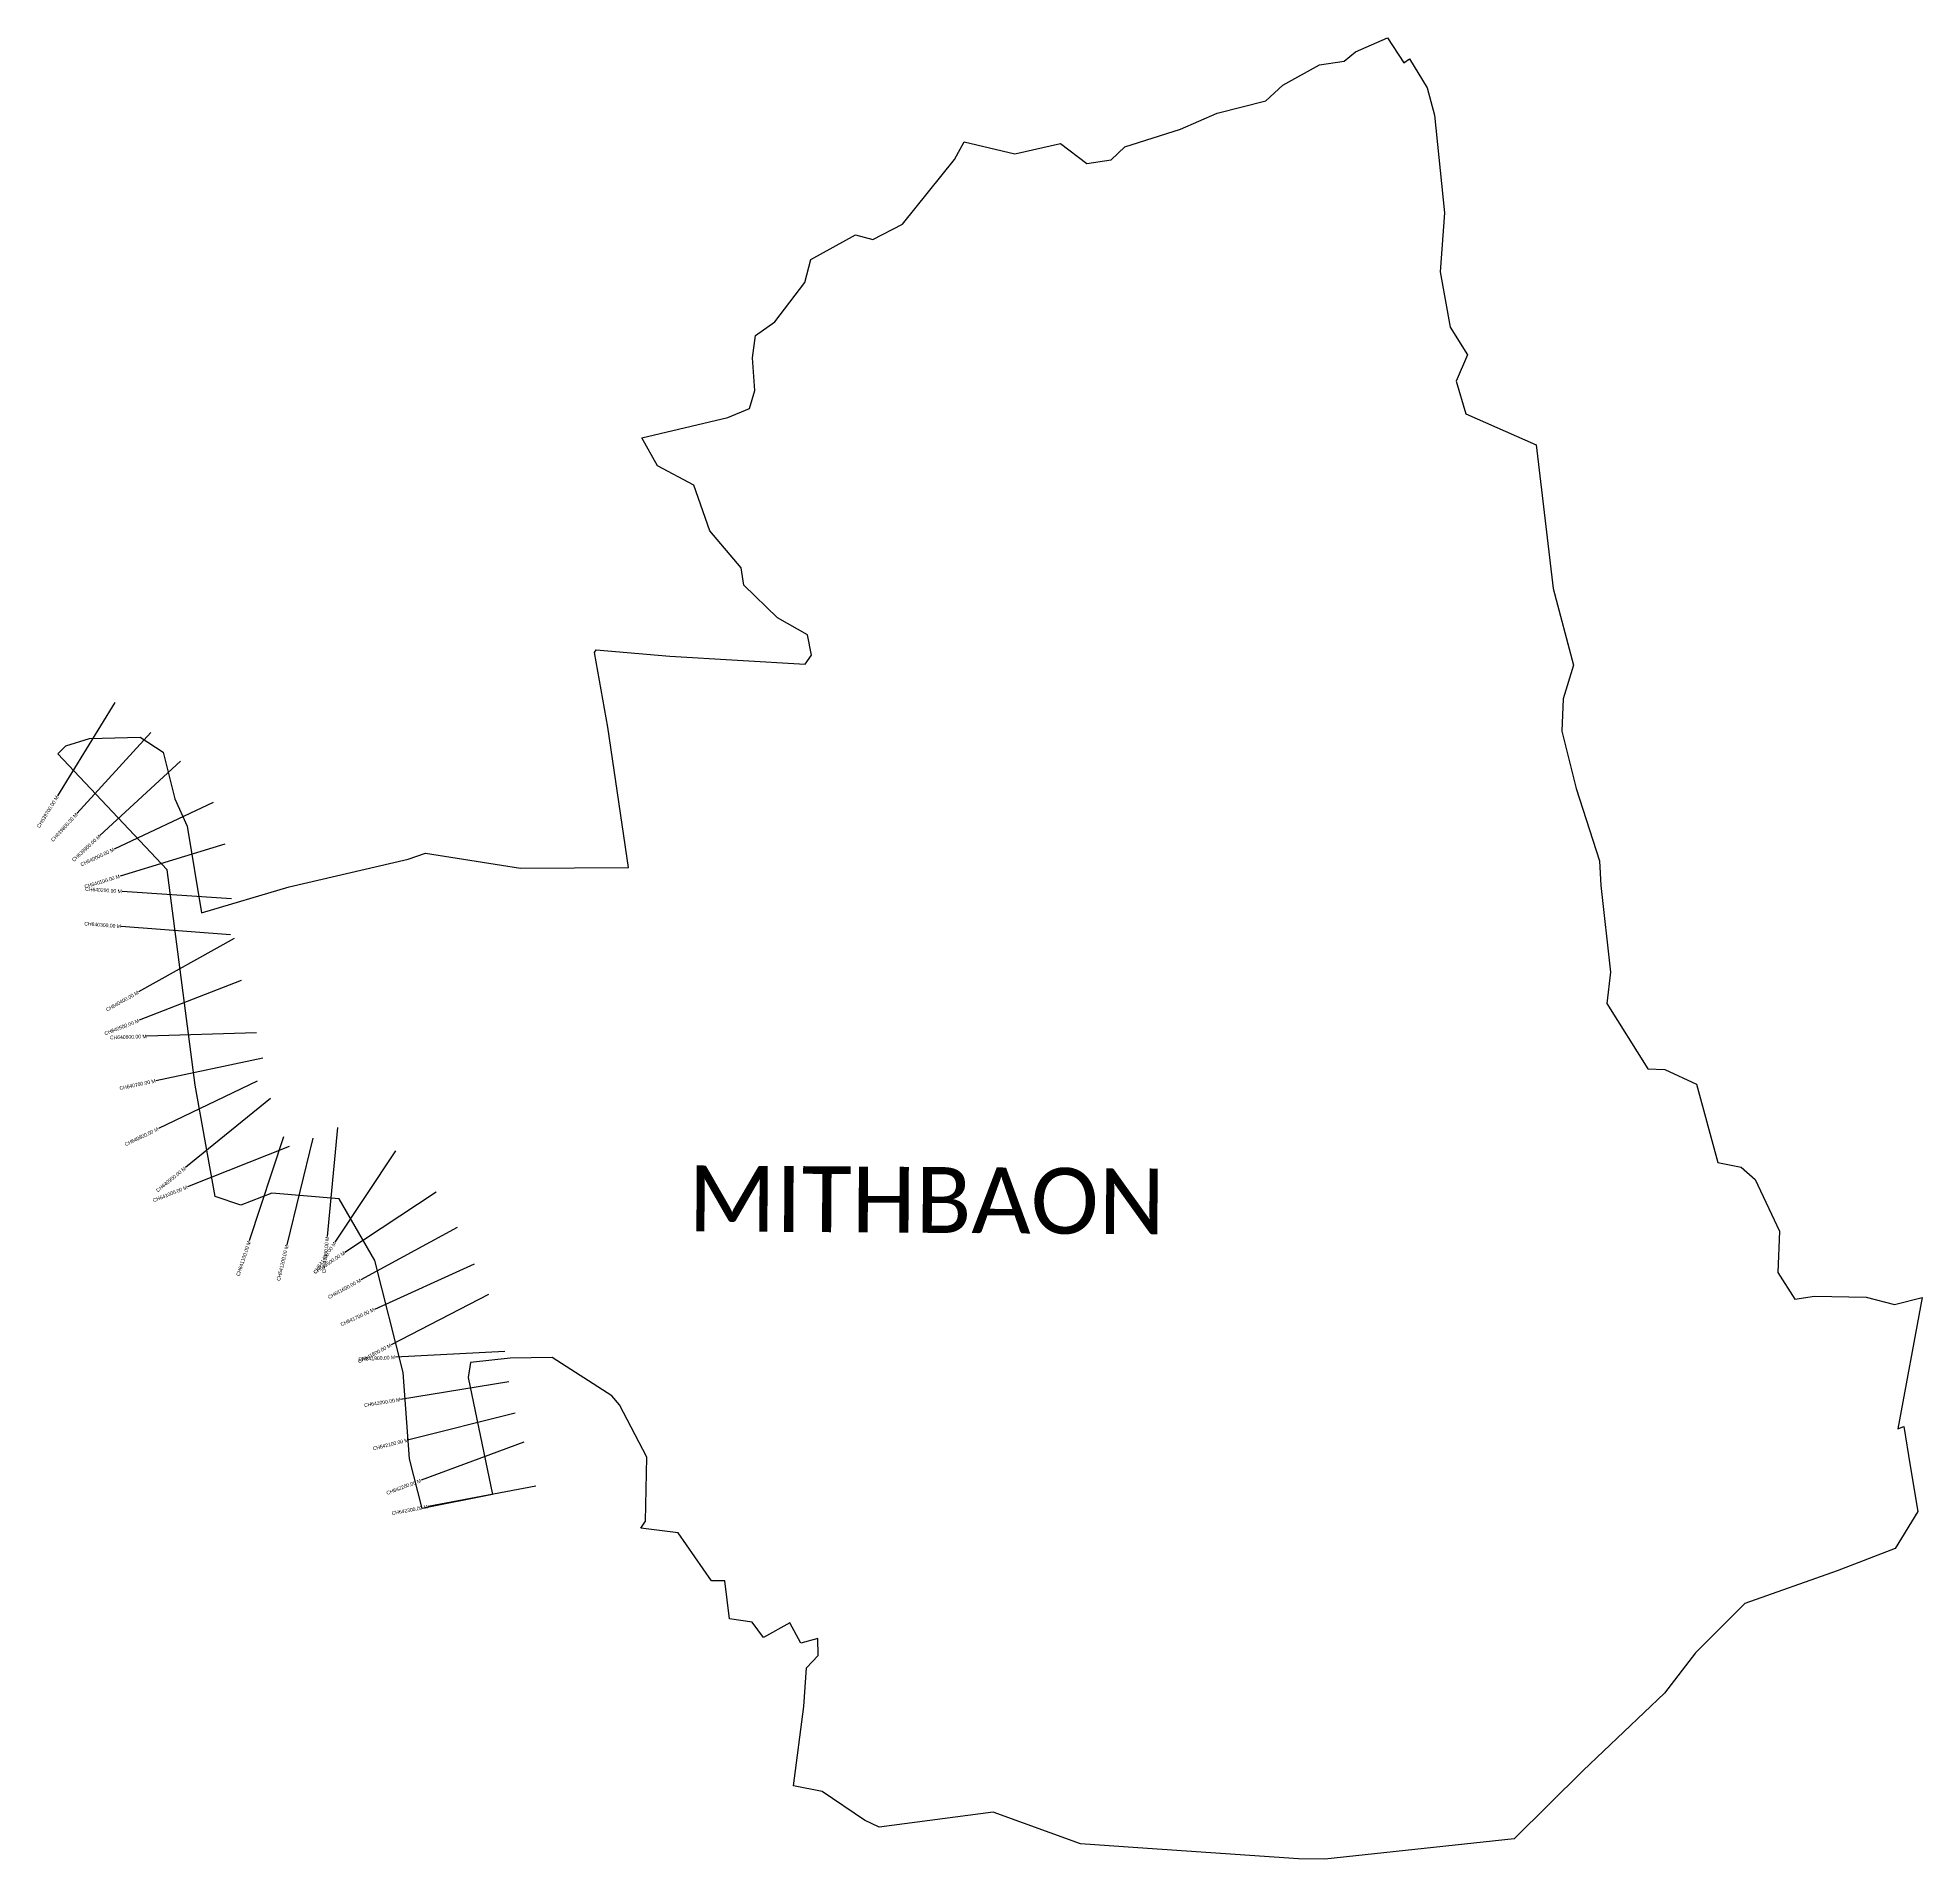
# Model space of a CAD drawing. Header units: metres. Extents: x 328551 to 333715, y 1800923 to 1805912.
import ezdxf
from ezdxf.enums import TextEntityAlignment as Align

# ---------------------------------------------------------------- set-up
doc = ezdxf.new("R2010")
doc.units = ezdxf.units.M
for name, color, linetype in [('CS', 134, 'Continuous'), ('CSMark', 6, 'Continuous'), ('village', 3, 'Continuous'), ('VILLAGE NAME', 250, 'Continuous')]:
    doc.layers.add(name, color=color, linetype=linetype)

msp = doc.modelspace()

# ---------------------------------------------------------------- linework, layer by layer
at = {"layer": 'CS'}
for p, q in [((328762.1, 1804091.3), (328604.9, 1803835.7)), ((328860.3, 1804008.9), (328658, 1803787.4)), ((328941.5, 1803931), (328721.3, 1803727.2)), ((329031.9, 1803817.8), (328760.5, 1803690)), ((329063.3, 1803703.3), (328776.3, 1803616.1)), ((329081.5, 1803553.8), (328782.2, 1803573.8)), ((329078.9, 1803455.4), (328779.8, 1803478.1)), ((329088.6, 1803445.4), (328827, 1803298.5)), ((329108, 1803330.3), (328828.7, 1803221)), ((329150, 1803186.7), (328850.1, 1803177.1)), ((329168, 1803116.8), (328874.4, 1803055.4)), ((329151.7, 1803054.1), (328881.3, 1802924.2)), ((329188.3, 1803006.7), (328955.5, 1802817.5)), ((329372, 1802927.7), (329344.2, 1802629)), ((329240, 1802875.5), (328961.2, 1802764.5)), ((329224, 1802902), (329130.5, 1802617)), ((329304.6, 1802897.7), (329233.7, 1802606.2)), ((329530.9, 1802863.3), (329365.3, 1802613.1)), ((329642.7, 1802750.4), (329392.2, 1802585.3)), ((329699.7, 1802653.4), (329436.2, 1802510)), ((329746.7, 1802553), (329473.5, 1802429.1)), ((329786.1, 1802469.4), (329519.5, 1802331.8)), ((329830.6, 1802313.5), (329531, 1802297.9)), ((329841.2, 1802230.8), (329545.1, 1802182.5)), ((329858.6, 1802145.2), (329567.6, 1802072.1)), ((329882.9, 1802065.4), (329601.7, 1801960.9)), ((329915.4, 1801944.4), (329620.5, 1801888.9))]:
    msp.add_line(p, q, dxfattribs=at)
at = {"layer": 'village', "color": 3, "true_color": 0x00ff00}
msp.add_polyline3d([(333714.9, 1802461.5, 0), (333647.7, 1802101.5, 0), (333663.9, 1802108.2, 0), (333682, 1802000.2, 0), (333702.7, 1801875.7, 0), (333640.8, 1801773.7, 0), (333481.9, 1801712.6, 0), (333228.6, 1801623.3, 0), (333093.3, 1801488.1, 0), (333008.9, 1801377.5, 0), (332785.3, 1801165.6, 0), (332596.2, 1800979.1, 0), (332077.5, 1800922.7, 0), (332005.7, 1800924.3, 0), (331565.2, 1800954.3, 0), (331408.6, 1800965.1, 0), (331168.7, 1801052.2, 0), (330856.6, 1801010.9, 0), (330816.1, 1801030, 0), (330700, 1801108.8, 0), (330621.4, 1801123.9, 0), (330649.9, 1801341.4, 0), (330656.9, 1801447.4, 0), (330689, 1801480.8, 0), (330688.6, 1801527.4, 0), (330641.8, 1801515, 0), (330612, 1801570.4, 0), (330539.3, 1801530.2, 0), (330508.1, 1801572.2, 0), (330446.1, 1801581.7, 0), (330433.1, 1801685.6, 0), (330396.6, 1801685.9, 0), (330305.7, 1801816.6, 0), (330203.8, 1801829.6, 0), (330216.1, 1801849.1, 0), (330220, 1802024.3, 0), (330144.8, 1802167.6, 0), (330123.6, 1802192, 0), (329960.8, 1802297, 0), (329845.4, 1802295.2, 0), (329737, 1802283.9, 0), (329730.3, 1802242.5, 0), (329796.8, 1801921.7, 0), (329603.8, 1801883.3, 0), (329569.5, 1802019.3, 0), (329552.3, 1802256, 0), (329474.8, 1802562.8, 0), (329376.6, 1802731.6, 0), (329192.3, 1802747.5, 0), (329107.1, 1802714.1, 0), (329037, 1802738.1, 0), (328982.2, 1803043.4, 0), (328905.1, 1803633.3, 0), (328605.6, 1803950.4, 0), (328627.6, 1803972.3, 0), (328692.5, 1803993, 0), (328831.6, 1803996.8, 0), (328894.3, 1803955.4, 0), (328926.6, 1803827.2, 0), (328959.8, 1803752.5, 0), (328999.7, 1803514.9, 0), (329239.6, 1803586.2, 0), (329566, 1803662.6, 0), (329613.3, 1803678.8, 0), (329873.8, 1803637.8, 0), (330169.3, 1803639.9, 0), (330113.1, 1804023.9, 0), (330076.4, 1804228.4, 0), (330080.9, 1804235.6, 0), (330282.5, 1804218.5, 0), (330653.7, 1804196.7, 0), (330670.6, 1804221.4, 0), (330660.5, 1804276.7, 0), (330577.5, 1804322.9, 0), (330485.2, 1804412.4, 0), (330478.7, 1804460.4, 0), (330392, 1804561.6, 0), (330348.2, 1804686.9, 0), (330248.8, 1804739.9, 0), (330206.5, 1804816.2, 0), (330441.6, 1804872.4, 0), (330501.3, 1804896.7, 0), (330515.7, 1804945.7, 0), (330509.7, 1805036, 0), (330517.7, 1805096.6, 0), (330570.7, 1805134.4, 0), (330652.5, 1805241.7, 0), (330668.9, 1805305.2, 0), (330791.4, 1805372.2, 0), (330838.7, 1805359.9, 0), (330920.3, 1805401.4, 0), (331062.7, 1805579.2, 0), (331089, 1805627.5, 0), (331228.2, 1805594.5, 0), (331353.4, 1805623, 0), (331425.8, 1805568.2, 0), (331492.2, 1805577.6, 0), (331529.6, 1805613.6, 0), (331681.8, 1805661.7, 0), (331782.4, 1805706.2, 0), (331915.6, 1805739.1, 0), (331963, 1805782.2, 0), (332063.5, 1805838.5, 0), (332131.1, 1805848, 0), (332161.9, 1805874.1, 0), (332249.8, 1805912.5, 0), (332294.2, 1805843.4, 0), (332310, 1805854.8, 0), (332358.2, 1805774.7, 0), (332377.8, 1805700.7, 0), (332405.2, 1805432.4, 0), (332393.8, 1805271.4, 0), (332420.9, 1805120, 0), (332468.9, 1805044.1, 0), (332437.5, 1804971.2, 0), (332464.5, 1804882.2, 0), (332657, 1804797.4, 0), (332703.8, 1804404.1, 0), (332759.4, 1804193.6, 0), (332731.1, 1804101.1, 0), (332727, 1804012.9, 0), (332766.4, 1803855.8, 0), (332830.4, 1803657.9, 0), (332834, 1803590.3, 0), (332860.2, 1803352.9, 0), (332850.1, 1803267, 0), (332962.4, 1803087.9, 0), (333009.4, 1803086.1, 0), (333096, 1803046.4, 0), (333154.5, 1802831.2, 0), (333218.1, 1802818.8, 0), (333256.8, 1802784.4, 0), (333324, 1802643.3, 0), (333318.8, 1802530.2, 0), (333365.7, 1802456.9, 0), (333419.1, 1802465.3, 0), (333560.9, 1802462.8, 0), (333638.3, 1802442.7, 0)], close=True, dxfattribs=at)

# ---------------------------------------------------------------- texts
at = {"layer": 'CSMark'}
for s, rotation, p in [('CH639700.00 M', 58.4122, (328604.4, 1803834.9)), ('CH639800.00 M', 47.6074, (328657.4, 1803786.6)), ('CH639900.00 M', 42.7835, (328720.6, 1803726.5)), ('CH640000.00 M', 25.2142, (328759.6, 1803689.5)), ('CH640100.00 M', 16.888, (328775.3, 1803615.8)), ('CH640200.00 M', 356.1838, (328781.2, 1803573.9)), ('CH640300.00 M', 355.6652, (328778.8, 1803478.2)), ('CH640400.00 M', 29.3054, (328826.1, 1803298.1)), ('CH640500.00 M', 21.3623, (328827.7, 1803220.6)), ('CH640600.00 M', 1.8309, (328849.1, 1803177)), ('CH640700.00 M', 11.8028, (328873.4, 1803055.2)), ('CH640800.00 M', 25.6546, (328880.4, 1802923.8)), ('CH640900.00 M', 39.1111, (328954.8, 1802816.8)), ('CH641000.00 M', 21.7128, (328960.3, 1802764.1)), ('CH641100.00 M', 71.8362, (329130.2, 1802616)), ('CH641200.00 M', 76.331, (329233.5, 1802605.2)), ('CH641400.00 M', 56.4869, (329364.8, 1802612.3)), ('CH641300.00 M', 84.6888, (329344.1, 1802628)), ('CH641500.00 M', 33.389, (329391.4, 1802584.8)), ('CH641600.00 M', 28.5527, (329435.3, 1802509.5)), ('CH641700.00 M', 24.3838, (329472.6, 1802428.7)), ('CH641800.00 M', 27.3028, (329518.6, 1802331.4)), ('CH641900.00 M', 2.9794, (329530, 1802297.9)), ('CH642000.00 M', 9.262, (329544.1, 1802182.3)), ('CH642100.00 M', 14.0968, (329566.6, 1802071.9)), ('CH642200.00 M', 20.3878, (329600.8, 1801960.5)), ('CH642300.00 M', 10.669, (329619.6, 1801888.7))]:
    msp.add_text(s, height=10, rotation=rotation, dxfattribs=at).set_placement(p, align=Align.MIDDLE_RIGHT)
at = {"layer": 'VILLAGE NAME', "insert": (330333.8, 1802823.5), "char_height": 180.345, "attachment_point": 1, "rotation": 359.6139}
msp.add_mtext_dynamic_manual_height_columns('{\\fCalibri|b0|i0|c0|p34;MITHBAON}', width=1779.605, gutter_width=901.7, heights=[0], dxfattribs=at)

doc.saveas('drawing.dxf')
